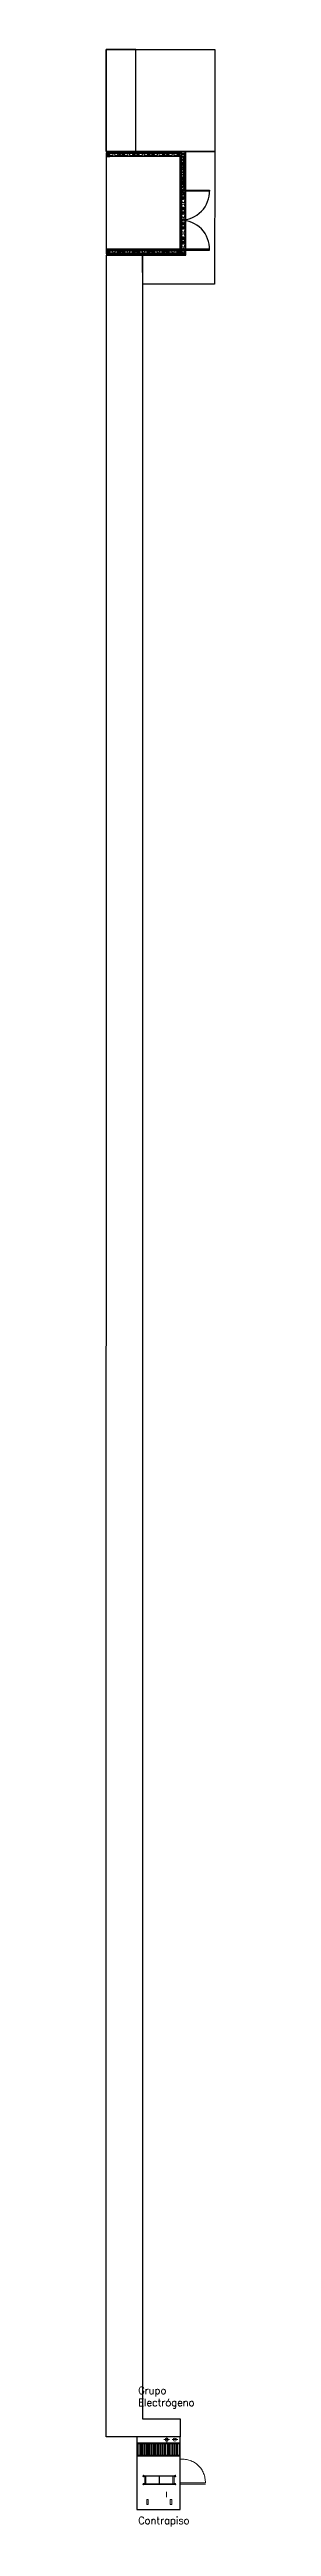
# Model space of a CAD drawing. Header units: millimetres. Extents: x 104.6 to 132.6, y 60.3 to 133.3.
# Drawn here: x 129.6 to 132.6, y 64.6 to 132.9 of the extents above; entities that cross this region are included whole.
import ezdxf

# ---------------------------------------------------------------- set-up
doc = ezdxf.new("R2010")
doc.units = ezdxf.units.MM
doc.linetypes.add('LÍNEAS_OCULTAS2', pattern=[0.1875, 0.125, -0.0625])
doc.layers.add('Bloque de Hormigón', color=253, linetype='Continuous', lineweight=5)
doc.layers.add('Leyendas', color=151, linetype='Continuous', lineweight=15)
doc.layers.add('Hatch rejas', color=253, linetype='Continuous')
doc.layers.add('HERRERÍA', color=3, linetype='Continuous')
doc.styles.get("Standard").update_dxf_attribs({"font": 'txt.shx'})
pattern_1 = [(0, (-544.30457, -217.501795), (0, 0.03175), []), (60, (-544.30457, -217.501795), (-0.0274963066, 0.015875), []), (120, (-544.30457, -217.501795), (-0.0274963066, -0.015875), [])]

msp = doc.modelspace()

# ---------------------------------------------------------------- texts
at = {"layer": 'Leyendas', "char_height": 0.2, "attachment_point": 1}
for s, insert in [('Grupo Electrógeno', (130.46, 68.408)), ('Contrapiso', (130.46, 64.822))]:
    msp.add_mtext_dynamic_manual_height_columns(s, width=0.04167, gutter_width=12.5, heights=[0], dxfattribs=dict(at, insert=insert))

# ---------------------------------------------------------------- blocks, each defined once
blk = doc.blocks.new('GE_780')
at = {"color": 253, "linetype": 'LÍNEAS_OCULTAS2', "lineweight": 5, "ltscale": 250}
for p, q in [((-1.868205, 1.125145, -6983.620279), (-1.868205, 1.080145, -6983.620279)), ((-1.721955, 1.125145, -6983.620279), (-1.868205, 1.125145, -6983.620279)), ((-1.721955, 1.080145, -6983.620279), (-1.868205, 1.080145, -6983.620279)), ((-1.721955, 1.125145, -6983.620279), (-1.721955, 1.080145, -6983.620279)), ((-1.868205, 0.430421, -6983.620279), (-1.868205, 0.475421, -6983.620279)), ((-1.721955, 0.475421, -6983.620279), (-1.868205, 0.475421, -6983.620279)), ((-1.721955, 0.430421, -6983.620279), (-1.868205, 0.430421, -6983.620279)), ((-1.721955, 0.430421, -6983.620279), (-1.721955, 0.475421, -6983.620279))]:
    blk.add_line(p, q, dxfattribs=at)
at = {"lineweight": 5}
for p, q in [((-1.308236, 1.191812, -6983.620279), (-1.308236, 0.774823, -6983.620279)), ((-1.308236, 0.357833, -6983.620279), (-1.308236, 0.774823, -6983.620279)), ((-1.297549, 1.191812, -6983.620279), (-1.297549, 0.774823, -6983.620279)), ((-1.297549, 1.181018, -6983.620279), (-1.083236, 1.181018, -6983.620279)), ((-1.297549, 1.14558, -6983.620279), (-1.083236, 1.14558, -6983.620279)), ((-1.297549, 0.781966, -6983.620279), (-1.083236, 0.781966, -6983.620279)), ((-1.297549, 0.357833, -6983.620279), (-1.297549, 0.774823, -6983.620279)), ((-1.297549, 0.767679, -6983.620279), (-1.083236, 0.767679, -6983.620279)), ((-1.083236, 1.191812, -6983.620279), (-1.083236, 0.774823, -6983.620279)), ((-1.083236, 0.357833, -6983.620279), (-1.083236, 0.774823, -6983.620279)), ((-1.072549, 1.191812, -6983.620279), (-1.072549, 0.774823, -6983.620279)), ((-1.072549, 0.357833, -6983.620279), (-1.072549, 0.774823, -6983.620279)), ((-1.659004, 0.574101, -6983.620279), (-1.513184, 0.574101, -6983.620279)), ((-1.32276, 0.338885, -6983.620279), (-1.284774, 0.338885, -6983.620279)), ((-1.302893, 0.314733, -6983.620279), (-1.302893, 0.362921, -6983.620279)), ((-1.297549, 0.404065, -6983.620279), (-1.083236, 0.404065, -6983.620279)), ((-1.297549, 0.368627, -6983.620279), (-1.083236, 0.368627, -6983.620279)), ((-1.096306, 0.338885, -6983.620279), (-1.05832, 0.338885, -6983.620279)), ((-1.077893, 0.319114, -6983.620279), (-1.077893, 0.360001, -6983.620279)), ((-0.146521, 0.571325, -6983.620279), (-0.003942, 0.571325, -6983.620279)), ((-0.0749, 0.648093, -6983.620279), (-0.0749, 0.495868, -6983.620279)), ((-0.0749, 0.418136, -6983.620279), (-0.0749, 0.265911, -6983.620279))]:
    blk.add_line(p, q, dxfattribs=at)
at = {"color": 252, "lineweight": 40}
for p, q in [((-0.170129, 1.307734, 63850.242554), (-0.525296, 1.307734, 63850.242554)), ((-0.170129, 1.246434, 55868.962235), (-0.525296, 1.246434, 55868.962235)), ((-0.170129, 1.185134, 47887.681916), (-0.525296, 1.185134, 47887.681916)), ((-0.170129, 1.123835, 39906.401596), (-0.525296, 1.123835, 39906.401596)), ((-0.170129, 1.062535, 31925.121277), (-0.525296, 1.062535, 31925.121277)), ((-0.170129, 1.001236, 23943.840958), (-0.525296, 1.001236, 23943.840958)), ((-0.170129, 0.939936, 15962.560639), (-0.525296, 0.939936, 15962.560639)), ((-0.170129, 0.878637, 7981.280319), (-0.525296, 0.878637, 7981.280319)), ((-0.170129, 0.817337), (-0.525296, 0.817337)), ((-0.170129, 0.756038), (-0.525296, 0.756038)), ((-0.170129, 0.686246, 7981.280319), (-0.525296, 0.686246, 7981.280319)), ((-0.170129, 0.623433), (-0.525296, 0.623433)), ((-0.170129, 0.553641), (-0.525296, 0.553641)), ((-0.170129, 0.490827), (-0.525296, 0.490827)), ((-0.170129, 0.421063), (-0.525296, 0.421063)), ((-0.170129, 0.358222), (-0.525296, 0.358222)), ((-0.170129, 0.295381), (-0.525296, 0.295381))]:
    blk.add_line(p, q, dxfattribs=at)
at = {"color": 1, "linetype": 'LÍNEAS_OCULTAS2', "lineweight": 5, "ltscale": 350}
for p, q in [((-1.303713, 0.2), (-1.303713, -0.4975)), ((-1.266213, 0.2), (-1.266213, -0.4975))]:
    blk.add_line(p, q, dxfattribs=at)
blk.add_lwpolyline([(0, 0.2), (0, 1.4), (-2, 1.4), (-2, 0.2)], close=True)
at = {"color": 252, "lineweight": 40, "elevation": -7981.280319}
blk.add_lwpolyline([(-0.170129, 1.369665), (-0.170129, 0.220507), (-0.525296, 0.220507), (-0.525296, 1.369665)], close=True, dxfattribs=at)
at = {"lineweight": 5, "elevation": -6983.620279}
for points in [[(-1.285539, 1.21076), (-1.294216, 1.225788), (-1.311569, 1.225788), (-1.320246, 1.21076), (-1.311569, 1.195732), (-1.294216, 1.195732)], [(-1.060539, 1.21076), (-1.069216, 1.225788), (-1.086569, 1.225788), (-1.095246, 1.21076), (-1.086569, 1.195732), (-1.069216, 1.195732)], [(-1.285539, 0.338885), (-1.294216, 0.323857), (-1.311569, 0.323857), (-1.320246, 0.338885), (-1.311569, 0.353913), (-1.294216, 0.353913)], [(-1.060539, 0.338885), (-1.069216, 0.323857), (-1.086569, 0.323857), (-1.095246, 0.338885), (-1.086569, 0.353913), (-1.069216, 0.353913)]]:
    blk.add_lwpolyline(points, close=True, dxfattribs=at)
at = {"lineweight": 5}
for centre, radius in [((-1.302893, 1.21076, -6983.620279), 0.019688), ((-1.302893, 1.21076, -6983.620279), 0.009844), ((-1.077893, 1.21076, -6983.620279), 0.019688), ((-1.077893, 1.21076, -6983.620279), 0.009844), ((-1.302893, 0.338885, -6983.620279), 0.019688), ((-1.302893, 0.338885, -6983.620279), 0.009844), ((-1.302893, 0.338885, -6983.620279), 0.009844), ((-1.077893, 0.338885, -6983.620279), 0.019688), ((-1.077893, 0.338885, -6983.620279), 0.009844), ((-1.077893, 0.338885, -6983.620279), 0.009844), ((-0.0749, 0.571325, -6983.620279), 0.04275), ((-0.0749, 0.346325, -6983.620279), 0.04275), ((-0.0749, 0.571325, -6983.620279), 0.041625), ((-0.0749, 0.346325, -6983.620279), 0.041625)]:
    blk.add_circle(centre, radius, dxfattribs=at)
at = {"color": 252, "linetype": 'LÍNEAS_OCULTAS2', "lineweight": 5, "ltscale": 350}
blk.add_arc((-1.245718, 0.1337), 0.631533, 268.140208, 4.693472, dxfattribs=at)
blk = doc.blocks.new('bloque_H°')
at = {"color": 0}
for p, q in [((-0.4, 0.2), (0, 0.2)), ((-0.4, 0.16), (-0.4, 0.2)), ((-0.4, 0.2), (0, 0.2)), ((-0.4, 0.182), (0, 0.182)), ((-0.4, 0.18), (-0.4, 0.16)), ((-0.4, 0.178), (0, 0.178)), ((-0.4, 0.16), (-0.395, 0.16)), ((-0.4, 0.06), (-0.4, 0.1)), ((-0.4, 0.08), (-0.4, 0.1)), ((-0.4, 0.1), (-0.395, 0.1)), ((0, 0.082), (-0.4, 0.082)), ((0, 0.078), (-0.4, 0.078)), ((0, 0.06), (-0.4, 0.06)), ((-0.356, 0.082), (-0.356, 0.178)), ((-0.354, 0.082), (-0.354, 0.178)), ((-0.335, 0.136775), (-0.335, 0.121096)), ((-0.234981, 0.156076), (-0.291216, 0.170655)), ((-0.234981, 0.103924), (-0.291216, 0.089345)), ((-0.22, 0.13932), (-0.22, 0.122398)), ((-0.18, 0.13932), (-0.18, 0.122398)), ((-0.165019, 0.156076), (-0.108784, 0.170655)), ((-0.165019, 0.103924), (-0.108784, 0.089345)), ((-0.065, 0.136775), (-0.065, 0.121096)), ((-0.046, 0.082), (-0.046, 0.178)), ((-0.044, 0.082), (-0.044, 0.178)), ((-0.025, 0.14), (-0.025, 0.12)), ((-0.005, 0.16), (0, 0.16)), ((-0.005, 0.1), (0, 0.1)), ((0, 0.2), (0, 0.16)), ((0, 0.1), (0, 0.06))]:
    blk.add_line(p, q, dxfattribs=at)
blk.add_lwpolyline([(-0.375, 0.14), (-0.375, 0.12)], dxfattribs=at)
for centre in [(-0.309314, 0.146788), (-0.309314, 0.117159), (-0.090686, 0.146788), (-0.090686, 0.117159)]:
    blk.add_circle(centre, 0.004, dxfattribs=at)
for centre, radius, start, end in [((-0.395, 0.14), 0.02, 0, 90), ((-0.395, 0.12), 0.02, 270, 0), ((-0.3, 0.136775), 0.035, 75.465545, 180), ((-0.3, 0.123225), 0.035, 180, 284.534455), ((-0.24, 0.136716), 0.02, 0, 75.465545), ((-0.24, 0.123284), 0.02, 284.534455, 0), ((-0.16, 0.136716), 0.02, 104.534455, 180), ((-0.16, 0.123284), 0.02, 180, 255.465545), ((-0.1, 0.136775), 0.035, 360, 104.534455), ((-0.1, 0.123225), 0.035, 255.465545, 0), ((-0.005, 0.14), 0.02, 90, 180), ((-0.005, 0.12), 0.02, 180, 270)]:
    blk.add_arc(centre, radius, start, end, dxfattribs=at)
blk = doc.blocks.new('recinto_residuos')
at = {"layer": 'Bloque de Hormigón'}
h = blk.add_hatch(dxfattribs=at)
h.set_pattern_fill('ANGLE', color=252)
h.set_pattern_definition([(0, (-544.3046, -217.502), (0, 6.985), [5.08, -1.905]), (90, (-544.3046, -217.502), (-6.985, 4e-16), [5.08, -1.905])])
h.paths.add_polyline_path([(-0.01, 0.04), (0.09, 0.04), (0.09, 0.14), (-0.01, 0.14)])
h.paths.add_polyline_path([(2.05, 0.04), (2.15, 0.04), (2.15, 0.14), (2.05, 0.14)])
h.paths.add_polyline_path([(2.05, 2.72), (2.15, 2.72), (2.15, 2.82), (2.05, 2.82)])
h.paths.add_polyline_path([(2.05, 1.79), (2.15, 1.79), (2.15, 1.89), (2.05, 1.89)])
h.paths.add_polyline_path([(-0.01, 2.72), (0.09, 2.72), (0.09, 2.82), (-0.01, 2.82)])
at = {"layer": 'Hatch rejas'}
h = blk.add_hatch(dxfattribs=at)
h.set_pattern_fill('NET3', color=252, scale=0.01)
h.set_pattern_definition([(0, (-544.30457, -214.741795), (0, 0.03175), []), (60, (-544.30457, -214.741795), (-0.0274963066, 0.015875), []), (120, (-544.30457, -214.741795), (-0.0274963066, -0.015875), [])])
h.paths.add_polyline_path([(0.09, 2.82), (2.05, 2.82), (2.05, 2.8), (0.09, 2.8)])
h = blk.add_hatch(dxfattribs=at)
h.set_pattern_fill('NET3', color=252, scale=0.01)
h.set_pattern_definition(pattern_1)
h.paths.add_polyline_path([(2.125, 1.89), (2.15, 1.89), (2.15, 2.72), (2.125, 2.72)])
h = blk.add_hatch(dxfattribs=at)
h.set_pattern_fill('NET3', color=252, scale=0.01)
h.set_pattern_definition(pattern_1)
h.paths.add_polyline_path([(0.09, 0.06), (2.05, 0.06), (2.05, 0.04), (0.09, 0.04)])
at = {"color": 0}
for p, q in [((2.05, 0), (2.05, 0.4)), ((2.05, 0.4), (2.09, 0.4)), ((2.168, 0), (2.05, 0))]:
    blk.add_line(p, q, dxfattribs=at)
at = {"layer": 'Bloque de Hormigón', "color": 254}
for p, q in [((2.05, 2.46), (2.05, 2.86)), ((2.05, 2.86), (2.168, 2.86)), ((2.05, 2.46), (2.05, 2.86)), ((2.068, 2.46), (2.068, 2.86)), ((2.072, 2.46), (2.072, 2.86)), ((2.168, 2.816), (2.072, 2.816)), ((2.168, 2.814), (2.072, 2.814)), ((2.093924, 2.694981), (2.079345, 2.751216)), ((2.113225, 2.795), (2.128904, 2.795)), ((2.146076, 2.694981), (2.160655, 2.751216)), ((2.15, 2.86), (2.19, 2.86)), ((2.168, 2.86), (2.168, 2.46)), ((2.172, 2.86), (2.172, 2.46)), ((2.19, 2.86), (2.19, 2.46)), ((2.09, 2.46), (2.05, 2.46)), ((2.07, 2.46), (2.09, 2.46)), ((2.168, 2.506), (2.072, 2.506)), ((2.168, 2.504), (2.072, 2.504)), ((2.093924, 2.625019), (2.079345, 2.568784)), ((2.09, 2.46), (2.09, 2.465)), ((2.11068, 2.68), (2.127602, 2.68)), ((2.11068, 2.64), (2.127602, 2.64)), ((2.113225, 2.525), (2.128904, 2.525)), ((2.146076, 2.625019), (2.160655, 2.568784)), ((2.15, 2.46), (2.15, 2.465)), ((2.19, 2.46), (2.15, 2.46)), ((2.17, 2.46), (2.15, 2.46)), ((2.05, 0), (2.05, 0.4)), ((2.068, 0), (2.068, 0.4)), ((2.07, 0), (2.09, 0)), ((2.072, 0), (2.072, 0.4)), ((2.168, 0.356), (2.072, 0.356)), ((2.168, 0.354), (2.072, 0.354)), ((2.168, 0.046), (2.072, 0.046)), ((2.168, 0.044), (2.072, 0.044)), ((2.093924, 0.234981), (2.079345, 0.291216)), ((2.093924, 0.165019), (2.079345, 0.108784)), ((2.09, 0.395), (2.09, 0.4)), ((2.11, 0.375), (2.13, 0.375)), ((2.11068, 0.22), (2.127602, 0.22)), ((2.11068, 0.18), (2.127602, 0.18)), ((2.113225, 0.335), (2.128904, 0.335)), ((2.113225, 0.065), (2.128904, 0.065)), ((2.146076, 0.234981), (2.160655, 0.291216)), ((2.146076, 0.165019), (2.160655, 0.108784)), ((2.15, 0.395), (2.15, 0.4)), ((2.15, 0.4), (2.19, 0.4)), ((2.19, 0), (2.15, 0)), ((2.168, 0.4), (2.168, 0)), ((2.172, 0.4), (2.172, 0)), ((2.19, 0.4), (2.19, 0))]:
    blk.add_line(p, q, dxfattribs=at)
blk.add_lwpolyline([(2.05, 2.72), (2.15, 2.72), (2.15, 2.82), (2.05, 2.82)], close=True, dxfattribs=at)
blk.add_lwpolyline([(2.11, 2.485), (2.13, 2.485)], dxfattribs=at)
for centre in [(2.103212, 2.769314), (2.132841, 2.769314), (2.103212, 2.550686), (2.132841, 2.550686), (2.103212, 0.309314), (2.103212, 0.090686), (2.132841, 0.309314), (2.132841, 0.090686)]:
    blk.add_circle(centre, 0.004, dxfattribs=at)
for centre, radius, start, end in [((2.113225, 2.76), 0.035, 90, 194.534455), ((2.126775, 2.76), 0.035, 345.465545, 90), ((2.113225, 2.56), 0.035, 165.465545, 270), ((2.11, 2.465), 0.02, 90, 180), ((2.113284, 2.7), 0.02, 194.534455, 270), ((2.113284, 2.62), 0.02, 90, 165.465545), ((2.126716, 2.7), 0.02, 270, 345.465545), ((2.126716, 2.62), 0.02, 14.534455, 90), ((2.126775, 2.56), 0.035, 270, 14.534455), ((2.13, 2.465), 0.02, 0, 90), ((2.113225, 0.3), 0.035, 90, 194.534455), ((2.113225, 0.1), 0.035, 165.465545, 270), ((2.11, 0.395), 0.02, 180, 270), ((2.113284, 0.24), 0.02, 194.534455, 270), ((2.113284, 0.16), 0.02, 90, 165.465545), ((2.126716, 0.24), 0.02, 270, 345.465545), ((2.126716, 0.16), 0.02, 14.534455, 90), ((2.126775, 0.3), 0.035, 345.465545, 90), ((2.126775, 0.1), 0.035, 270, 14.534455), ((2.13, 0.395), 0.02, 270, 0)]:
    blk.add_arc(centre, radius, start, end, dxfattribs=at)
at = {"layer": 'HERRERÍA'}
for points in [[(-0.01, 2.72), (0.09, 2.72), (0.09, 2.82), (-0.01, 2.82)], [(0.09, 2.82), (2.05, 2.82), (2.05, 2.8), (0.09, 2.8)], [(2.125, 1.89), (2.15, 1.89), (2.15, 2.72), (2.125, 2.72)], [(2.05, 1.79), (2.15, 1.79), (2.15, 1.89), (2.05, 1.89)], [(2.05, 1.79), (2.85, 1.79), (2.85, 1.765), (2.05, 1.765)], [(-0.01, 0.04), (0.09, 0.04), (0.09, 0.14), (-0.01, 0.14)], [(0.09, 0.06), (2.05, 0.06), (2.05, 0.04), (0.09, 0.04)], [(2.05, 0.14), (2.85, 0.14), (2.85, 0.165), (2.05, 0.165)], [(2.05, 0.04), (2.15, 0.04), (2.15, 0.14), (2.05, 0.14)]]:
    blk.add_lwpolyline(points, close=True, dxfattribs=at)
at = {"layer": 'HERRERÍA', "color": 253}
for centre, start, end in [((2.05, 1.765), 270, 1.790785), ((2.05, 0.165), 358.209215, 90)]:
    blk.add_arc(centre, 0.8, start, end, dxfattribs=at)
at = {"layer": 'Bloque de Hormigón', "color": 254}
for p, rotation in [((0, 2.92), 180), ((0.41, 2.92), 180), ((0.82, 2.92), 180), ((1.23, 2.92), 180), ((1.64, 2.92), 180), ((2.25, 2.45), 90), ((2.25, 2.04), 90), ((2.25, 1.63), 90), ((2.25, 1.22), 90), ((2.25, 0.81), 90)]:
    blk.add_blockref('bloque_H°', p, dxfattribs=dict(at, rotation=rotation))
for p in [(0.4, -0.06), (0.81, -0.06), (1.22, -0.06), (1.63, -0.06), (2.04, -0.06)]:
    blk.add_blockref('bloque_H°', p, dxfattribs=at)

# ---------------------------------------------------------------- linework, layer by layer
at = {"color": 1}
for points in [[(129.577, 132.873), (132.58, 132.873), (132.58, 130.061), (129.577, 130.061)], [(129.577, 130.061), (130.397, 130.061), (130.397, 132.873), (129.577, 132.873)]]:
    msp.add_lwpolyline(points, close=True, dxfattribs=at)
for points in [[(129.577, 127.342), (131.637, 127.342), (131.637, 129.922), (129.577, 129.922)], [(129.577, 127.342), (131.637, 127.342), (131.637, 129.922), (129.577, 129.922)], [(129.577, 127.372), (131.627, 127.372), (131.627, 129.922), (129.577, 129.922)]]:
    msp.add_lwpolyline(points, close=True)
for points in [[(130.577, 126.722), (130.577, 127.202), (131.777, 127.202), (131.78, 130.062), (132.58, 130.062), (132.577, 126.402), (130.577, 126.402)], [(130.577, 67.525), (131.622, 67.525), (131.622, 67.025), (130.422, 67.025), (129.577, 67.025), (129.587, 127.202), (130.577, 127.202), (130.577, 67.525), (131.622, 67.525), (131.622, 67.025)]]:
    msp.add_lwpolyline(points, dxfattribs=at)

# ---------------------------------------------------------------- block references
msp.add_blockref('recinto_residuos', (129.587, 127.202))
at = {"rotation": 90}
msp.add_blockref('GE_780', (131.822, 67.025), dxfattribs=at)

msp.set_redraw_order([(e.dxf.handle, doc.entitydb.next_handle()) for e in msp.query("TEXT MTEXT ATTDEF DIMENSION ARC_DIMENSION")])  # texts and dimensions are drawn at this point

doc.saveas('drawing.dxf')
